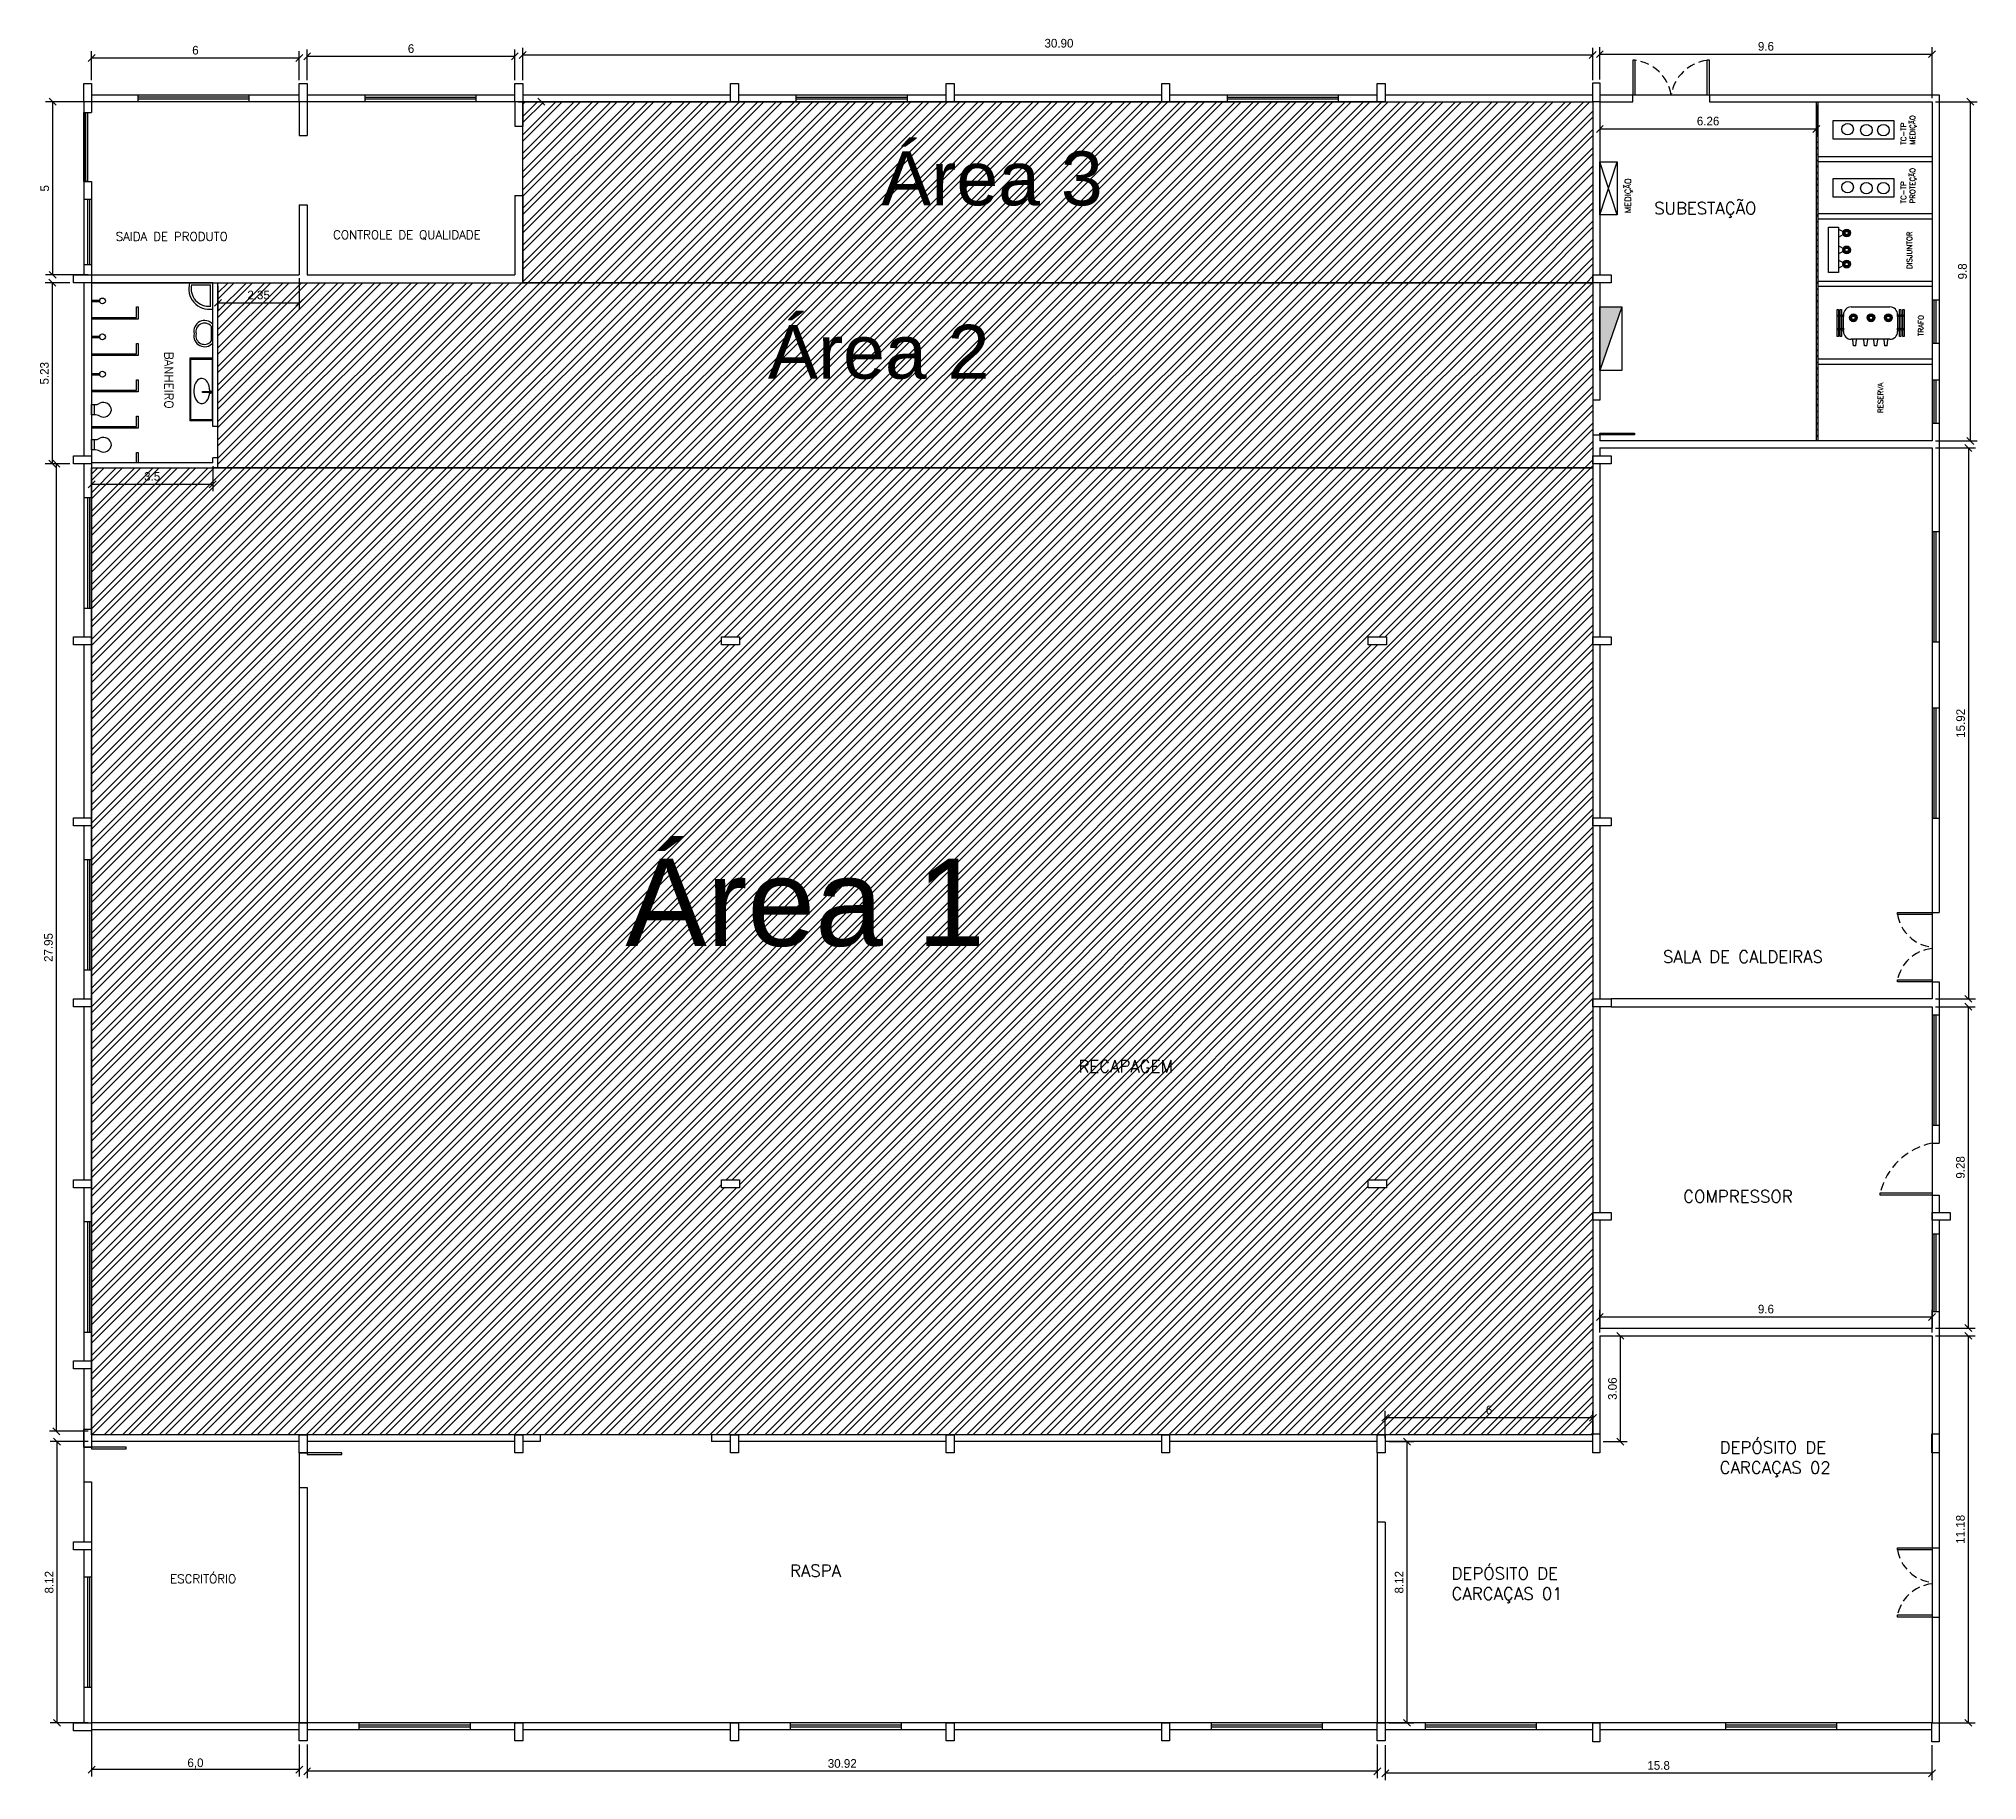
# Model space of a CAD drawing. Extents: x 196 to 487, y -48 to 152.
# Drawn here: x 196.2 to 252.2, y -48.2 to 2.1 of the extents above; entities that cross this region are included whole.
import ezdxf

# ---------------------------------------------------------------- set-up
doc = ezdxf.new("R2010")
doc.units = 0
doc.header["$MEASUREMENT"] = 0
doc.linetypes.add('DASHED2', pattern=[0.375, 0.25, -0.125])
doc.layers.get('0').update_dxf_attribs({"linetype": 'CONTINUOUS'})
doc.layers.get('DEFPOINTS').update_dxf_attribs({"linetype": 'CONTINUOUS'})
for name, color, linetype in [('_ARQ', 5, 'CONTINUOUS'), ('_ARQ-TEXTO', 4, 'CONTINUOUS'), ('_COTAS', 4, 'CONTINUOUS'), ('_ELT-Eletroduto', 7, 'CONTINUOUS'), ('_ELT-MÁQUINAS', 3, 'CONTINUOUS'), ('_ELT-PONTO', 2, 'CONTINUOUS'), ('_ELT-PONTO-TEXTO', 4, 'CONTINUOUS'), ('Marcação de areas', 240, 'CONTINUOUS')]:
    doc.layers.add(name, color=color, linetype=linetype)
doc.styles.add('ARIAL', font='arial.ttf')
doc.styles.add('ROMANS', font='romans')
doc.dimstyles.new('LUMINOTECNICO', dxfattribs={"dimscale": 0, "dimtxt": 0.25, "dimasz": 0.2, "dimexe": 0.2, "dimexo": 0.1, "dimgap": 0.1, "dimtad": 1, "dimdsep": 46, "dimtxsty": 'Standard', "dimblk1": 'OBLIQUE', "dimblk2": 'OBLIQUE', "dimsah": 1, "dimcen": 0.2, "dimadec": 1, "dimazin": 0, "dimtfac": 1, "dimtmove": 0, "dimatfit": 3, "dimldrblk": 'OBLIQUE', "dimfxl": 1, "dimtolj": 1, "dimtzin": 0, "dimarcsym": 0})
pattern_1 = [(45, (-0.06533, 3.8444), (-0.26516504, 0.26516504), []), (45, (0.11145, 3.8444), (-0.26516504, 0.26516504), [])]

msp = doc.modelspace()

# ---------------------------------------------------------------- texts
at = {"layer": '_ARQ-TEXTO', "style": 'ROMANS'}
for s, height, p in [('SUBESTAÇÃO', 0.35, (242.848, -3.008)), ('SAIDA DE PRODUTO', 0.25, (198.4, -3.776)), ('CONTROLE DE QUALIDADE', 0.25, (204.679, -3.724)), ('SALA DE CALDEIRAS', 0.35, (243.102, -24.631)), ('RECAPAGEM', 0.35, (226.211, -27.799)), ('COMPRESSOR', 0.35, (243.684, -31.556)), ('ESCRITÓRIO', 0.25, (199.971, -42.555)), ('RASPA', 0.35, (217.882, -42.373))]:
    msp.add_text(s, height=height, dxfattribs=at).set_placement(p)
msp.add_text('BANHEIRO', height=0.25, rotation=270, dxfattribs=at).set_placement((199.813, -6.981))
at = {"layer": '_ARQ-TEXTO', "linetype": 'Continuous', "char_height": 0.35, "attachment_point": 1, "style": 'ROMANS'}
for s, insert in [('DEPÓSITO DE CARCAÇAS 02', (244.739, -38.458)), ('DEPÓSITO DE CARCAÇAS 01', (236.994, -42.1))]:
    msp.add_mtext_dynamic_manual_height_columns(s, width=3.92514, gutter_width=12.5, heights=[0], dxfattribs=dict(at, insert=insert))
at = {"layer": '_COTAS', "linetype": 'Continuous', "char_height": 0.25, "attachment_point": 5}
for s, insert in [('30.90', (225.651, 1.933)), ('6,0', (200.702, -47.767))]:
    msp.add_mtext(s, dxfattribs=dict(at, insert=insert))
at = {"layer": '_ELT-PONTO-TEXTO', "style": 'ROMANS'}
for s, height, p in [('TC-TP', 0.15, (250.126, -1.002)), ('MEDIÇÃO', 0.15, (250.388, -1.002)), ('MEDIÇÃO', 0.176, (242.178, -2.972)), ('TC-TP', 0.15, (250.126, -2.697)), ('PROTEÇÃO', 0.15, (250.388, -2.697)), ('DISJUNTOR', 0.15, (250.297, -4.586)), ('TRAFO', 0.15, (250.629, -6.528)), ('RESERVA', 0.15, (249.459, -8.748))]:
    msp.add_text(s, height=height, rotation=90, dxfattribs=at).set_placement(p)
at = {"layer": 'Marcação de areas', "linetype": 'Continuous', "attachment_point": 1, "style": 'ARIAL'}
for s, width, gutter_width, heights, insert, char_height in [('{\\C7;Área 3}', 6.93735, 7.779, [1.567], (220.514, -1.192), 1.55573), ('{\\C7;Área 2}', 6.93735, 7.779, [1.567], (217.241, -6.202), 1.55573), ('{\\C7;Área 1}', 11.25134, 12.616, [2.542], (213.125, -21.622), 2.52316)]:
    msp.add_mtext_dynamic_manual_height_columns(s, width=width, gutter_width=gutter_width, heights=heights, dxfattribs=dict(at, insert=insert, char_height=char_height))

# ---------------------------------------------------------------- blocks, each defined once
blk = doc.blocks.new('_OBLIQUE')
at = {"color": 0, "linetype": 'ByBlock'}
blk.add_line((-0.5, -0.5), (0.5, 0.5), dxfattribs=at)
blk = doc.blocks.new('*D140')
at = {"layer": '_COTAS', "color": 0, "linetype": 'Continuous', "lineweight": -2, "transparency": 16777216}
for p, q in [((241.277, 0.891), (241.277, 1.818)), ((250.877, 0.343), (250.877, 1.818)), ((241.277, 1.618), (250.877, 1.618))]:
    blk.add_line(p, q, dxfattribs=at)
at = {"layer": 'DEFPOINTS', "color": 0, "linetype": 'Continuous', "transparency": 16777216}
for p in [(250.877, 1.618), (241.277, 0.791), (250.877, 0.243)]:
    blk.add_point(p, dxfattribs=at)
at = {"layer": '_COTAS', "color": 0, "linetype": 'Continuous', "lineweight": -2, "transparency": 16777216, "xscale": 0.2, "yscale": 0.2, "zscale": 0.2, "rotation": 180}
blk.add_blockref('_OBLIQUE', (241.277, 1.618), dxfattribs=at)
at = {"layer": '_COTAS', "color": 0, "linetype": 'Continuous', "lineweight": -2, "transparency": 16777216, "xscale": 0.2, "yscale": 0.2, "zscale": 0.2}
blk.add_blockref('_OBLIQUE', (250.877, 1.618), dxfattribs=at)
at = {"layer": '_COTAS', "color": 0, "linetype": 'Continuous', "transparency": 16777216, "insert": (246.077, 1.843), "char_height": 0.25, "attachment_point": 5}
blk.add_mtext('\\A1;9.6', dxfattribs=at)
blk = doc.blocks.new('*D141')
at = {"layer": '_COTAS', "color": 0, "linetype": 'Continuous', "lineweight": -2, "transparency": 16777216}
for p, q in [((250.977, 0.243), (252.181, 0.243)), ((251.981, 0.243), (251.981, -9.557)), ((250.977, -9.557), (252.181, -9.557))]:
    blk.add_line(p, q, dxfattribs=at)
at = {"layer": 'DEFPOINTS', "color": 0, "linetype": 'Continuous', "transparency": 16777216}
for p in [(250.877, 0.243), (250.877, -9.557), (251.981, -9.557)]:
    blk.add_point(p, dxfattribs=at)
at = {"layer": '_COTAS', "color": 0, "linetype": 'Continuous', "lineweight": -2, "transparency": 16777216, "xscale": 0.2, "yscale": 0.2, "zscale": 0.2}
for p, rotation in [((251.981, 0.243), 90), ((251.981, -9.557), 270)]:
    blk.add_blockref('_OBLIQUE', p, dxfattribs=dict(at, rotation=rotation))
at = {"layer": '_COTAS', "color": 0, "linetype": 'Continuous', "transparency": 16777216, "insert": (251.756, -4.657), "char_height": 0.25, "attachment_point": 5, "rotation": 90}
blk.add_mtext('\\A1;9.8', dxfattribs=at)
blk = doc.blocks.new('*D142')
at = {"layer": '_COTAS', "color": 0, "linetype": 'Continuous', "lineweight": -2, "transparency": 16777216}
for p, q in [((250.977, -9.757), (252.128, -9.757)), ((251.928, -9.757), (251.928, -25.673)), ((250.977, -25.673), (252.128, -25.673))]:
    blk.add_line(p, q, dxfattribs=at)
at = {"layer": 'DEFPOINTS', "color": 0, "linetype": 'Continuous', "transparency": 16777216}
for p in [(250.877, -9.757), (250.877, -25.673), (251.928, -25.673)]:
    blk.add_point(p, dxfattribs=at)
at = {"layer": '_COTAS', "color": 0, "linetype": 'Continuous', "lineweight": -2, "transparency": 16777216, "xscale": 0.2, "yscale": 0.2, "zscale": 0.2}
for p, rotation in [((251.928, -9.757), 90), ((251.928, -25.673), 270)]:
    blk.add_blockref('_OBLIQUE', p, dxfattribs=dict(at, rotation=rotation))
at = {"layer": '_COTAS', "color": 0, "linetype": 'Continuous', "transparency": 16777216, "insert": (251.703, -17.715), "char_height": 0.25, "attachment_point": 5, "rotation": 90}
blk.add_mtext('\\A1;15.92', dxfattribs=at)
blk = doc.blocks.new('*D143')
at = {"layer": '_COTAS', "color": 0, "linetype": 'Continuous', "lineweight": -2, "transparency": 16777216}
for p, q in [((250.977, -25.903), (252.122, -25.903)), ((251.922, -25.903), (251.922, -35.185)), ((250.977, -35.185), (252.122, -35.185))]:
    blk.add_line(p, q, dxfattribs=at)
at = {"layer": 'DEFPOINTS', "color": 0, "linetype": 'Continuous', "transparency": 16777216}
for p in [(250.877, -25.903), (250.877, -35.185), (251.922, -35.185)]:
    blk.add_point(p, dxfattribs=at)
at = {"layer": '_COTAS', "color": 0, "linetype": 'Continuous', "lineweight": -2, "transparency": 16777216, "xscale": 0.2, "yscale": 0.2, "zscale": 0.2}
for p, rotation in [((251.922, -25.903), 90), ((251.922, -35.185), 270)]:
    blk.add_blockref('_OBLIQUE', p, dxfattribs=dict(at, rotation=rotation))
at = {"layer": '_COTAS', "color": 0, "linetype": 'Continuous', "transparency": 16777216, "insert": (251.697, -30.544), "char_height": 0.25, "attachment_point": 5, "rotation": 90}
blk.add_mtext('\\A1;9.28', dxfattribs=at)
blk = doc.blocks.new('*D144')
at = {"layer": '_COTAS', "color": 0, "linetype": 'Continuous', "lineweight": -2, "transparency": 16777216}
for p, q in [((250.977, -35.409), (252.122, -35.409)), ((251.922, -35.409), (251.922, -46.59)), ((250.974, -46.59), (252.122, -46.59))]:
    blk.add_line(p, q, dxfattribs=at)
at = {"layer": 'DEFPOINTS', "color": 0, "linetype": 'Continuous', "transparency": 16777216}
for p in [(250.877, -35.409), (250.874, -46.59), (251.922, -46.59)]:
    blk.add_point(p, dxfattribs=at)
at = {"layer": '_COTAS', "color": 0, "linetype": 'Continuous', "lineweight": -2, "transparency": 16777216, "xscale": 0.2, "yscale": 0.2, "zscale": 0.2}
for p, rotation in [((251.922, -35.409), 90), ((251.922, -46.59), 270)]:
    blk.add_blockref('_OBLIQUE', p, dxfattribs=dict(at, rotation=rotation))
at = {"layer": '_COTAS', "color": 0, "linetype": 'Continuous', "transparency": 16777216, "insert": (251.697, -41), "char_height": 0.25, "attachment_point": 5, "rotation": 90}
blk.add_mtext('\\A1;11.18', dxfattribs=at)
blk = doc.blocks.new('*D145')
at = {"layer": '_COTAS', "color": 0, "linetype": 'Continuous', "lineweight": -2, "transparency": 16777216}
for p, q in [((241.377, -35.409), (242.069, -35.409)), ((241.869, -35.409), (241.869, -38.466)), ((241.377, -38.466), (242.069, -38.466))]:
    blk.add_line(p, q, dxfattribs=at)
at = {"layer": 'DEFPOINTS', "color": 0, "linetype": 'Continuous', "transparency": 16777216}
for p in [(241.277, -35.409), (241.277, -38.466), (241.869, -38.466)]:
    blk.add_point(p, dxfattribs=at)
at = {"layer": '_COTAS', "color": 0, "linetype": 'Continuous', "lineweight": -2, "transparency": 16777216, "xscale": 0.2, "yscale": 0.2, "zscale": 0.2}
for p, rotation in [((241.869, -35.409), 90), ((241.869, -38.466), 270)]:
    blk.add_blockref('_OBLIQUE', p, dxfattribs=dict(at, rotation=rotation))
at = {"layer": '_COTAS', "color": 0, "linetype": 'Continuous', "transparency": 16777216, "insert": (241.644, -36.937), "char_height": 0.25, "attachment_point": 5, "rotation": 90}
blk.add_mtext('\\A1;3.06', dxfattribs=at)
blk = doc.blocks.new('*D146')
at = {"layer": '_COTAS', "color": 0, "linetype": 'Continuous', "lineweight": -2, "transparency": 16777216}
for p, q in [((235.177, -38.466), (235.904, -38.466)), ((235.704, -38.466), (235.704, -46.59)), ((235.177, -46.59), (235.904, -46.59))]:
    blk.add_line(p, q, dxfattribs=at)
at = {"layer": 'DEFPOINTS', "color": 0, "linetype": 'Continuous', "transparency": 16777216}
for p in [(235.077, -38.466), (235.077, -46.59), (235.704, -46.59)]:
    blk.add_point(p, dxfattribs=at)
at = {"layer": '_COTAS', "color": 0, "linetype": 'Continuous', "lineweight": -2, "transparency": 16777216, "xscale": 0.2, "yscale": 0.2, "zscale": 0.2}
for p, rotation in [((235.704, -38.466), 90), ((235.704, -46.59), 270)]:
    blk.add_blockref('_OBLIQUE', p, dxfattribs=dict(at, rotation=rotation))
at = {"layer": '_COTAS', "color": 0, "linetype": 'Continuous', "transparency": 16777216, "insert": (235.479, -42.528), "char_height": 0.25, "attachment_point": 5, "rotation": 90}
blk.add_mtext('\\A1;8.12', dxfattribs=at)
blk = doc.blocks.new('*D147')
at = {"layer": '_COTAS', "color": 0, "linetype": 'Continuous', "lineweight": -2, "transparency": 16777216}
for p, q in [((235.077, -47.238), (235.077, -48.248)), ((250.874, -47.238), (250.874, -48.248)), ((250.874, -48.048), (235.077, -48.048))]:
    blk.add_line(p, q, dxfattribs=at)
at = {"layer": 'DEFPOINTS', "color": 0, "linetype": 'Continuous', "transparency": 16777216}
for p in [(235.077, -47.138), (250.874, -47.138), (235.077, -48.048)]:
    blk.add_point(p, dxfattribs=at)
at = {"layer": '_COTAS', "color": 0, "linetype": 'Continuous', "lineweight": -2, "transparency": 16777216, "xscale": 0.2, "yscale": 0.2, "zscale": 0.2, "rotation": 180}
blk.add_blockref('_OBLIQUE', (235.077, -48.048), dxfattribs=at)
at = {"layer": '_COTAS', "color": 0, "linetype": 'Continuous', "lineweight": -2, "transparency": 16777216, "xscale": 0.2, "yscale": 0.2, "zscale": 0.2}
blk.add_blockref('_OBLIQUE', (250.874, -48.048), dxfattribs=at)
at = {"layer": '_COTAS', "color": 0, "linetype": 'Continuous', "transparency": 16777216, "insert": (242.976, -47.823), "char_height": 0.25, "attachment_point": 5}
blk.add_mtext('\\A1;15.8', dxfattribs=at)
blk = doc.blocks.new('*D148')
at = {"layer": '_COTAS', "color": 0, "linetype": 'Continuous', "lineweight": -2, "transparency": 16777216}
for p, q in [((203.931, -47.215), (203.931, -48.19)), ((234.848, -47.215), (234.848, -48.19)), ((234.848, -47.99), (203.931, -47.99))]:
    blk.add_line(p, q, dxfattribs=at)
at = {"layer": 'DEFPOINTS', "color": 0, "linetype": 'Continuous', "transparency": 16777216}
for p in [(203.931, -47.115), (234.848, -47.115), (203.931, -47.99)]:
    blk.add_point(p, dxfattribs=at)
at = {"layer": '_COTAS', "color": 0, "linetype": 'Continuous', "lineweight": -2, "transparency": 16777216, "xscale": 0.2, "yscale": 0.2, "zscale": 0.2, "rotation": 180}
blk.add_blockref('_OBLIQUE', (203.931, -47.99), dxfattribs=at)
at = {"layer": '_COTAS', "color": 0, "linetype": 'Continuous', "lineweight": -2, "transparency": 16777216, "xscale": 0.2, "yscale": 0.2, "zscale": 0.2}
blk.add_blockref('_OBLIQUE', (234.848, -47.99), dxfattribs=at)
at = {"layer": '_COTAS', "color": 0, "linetype": 'Continuous', "transparency": 16777216, "insert": (219.39, -47.765), "char_height": 0.25, "attachment_point": 5}
blk.add_mtext('\\A1;30.92', dxfattribs=at)
blk = doc.blocks.new('*D149')
at = {"layer": '_COTAS', "color": 0, "linetype": 'Continuous', "lineweight": -2, "transparency": 16777216}
for p, q in [((203.931, 0.868), (203.931, 1.753)), ((209.931, 0.868), (209.931, 1.753)), ((209.931, 1.553), (203.931, 1.553))]:
    blk.add_line(p, q, dxfattribs=at)
at = {"layer": 'DEFPOINTS', "color": 0, "linetype": 'Continuous', "transparency": 16777216}
for p in [(203.931, 1.553), (203.931, 0.768), (209.931, 0.768)]:
    blk.add_point(p, dxfattribs=at)
at = {"layer": '_COTAS', "color": 0, "linetype": 'Continuous', "lineweight": -2, "transparency": 16777216, "xscale": 0.2, "yscale": 0.2, "zscale": 0.2, "rotation": 180}
blk.add_blockref('_OBLIQUE', (203.931, 1.553), dxfattribs=at)
at = {"layer": '_COTAS', "color": 0, "linetype": 'Continuous', "lineweight": -2, "transparency": 16777216, "xscale": 0.2, "yscale": 0.2, "zscale": 0.2}
blk.add_blockref('_OBLIQUE', (209.931, 1.553), dxfattribs=at)
at = {"layer": '_COTAS', "color": 0, "linetype": 'Continuous', "transparency": 16777216, "insert": (206.931, 1.778), "char_height": 0.25, "attachment_point": 5}
blk.add_mtext('\\A1;6', dxfattribs=at)
blk = doc.blocks.new('*D150')
at = {"layer": '_COTAS', "color": 0, "linetype": 'Continuous', "lineweight": -2, "transparency": 16777216}
for p, q in [((197.702, 0.868), (197.702, 1.706)), ((203.702, 0.868), (203.702, 1.706)), ((203.702, 1.506), (197.702, 1.506))]:
    blk.add_line(p, q, dxfattribs=at)
at = {"layer": 'DEFPOINTS', "color": 0, "linetype": 'Continuous', "transparency": 16777216}
for p in [(197.702, 1.506), (197.702, 0.768), (203.702, 0.768)]:
    blk.add_point(p, dxfattribs=at)
at = {"layer": '_COTAS', "color": 0, "linetype": 'Continuous', "lineweight": -2, "transparency": 16777216, "xscale": 0.2, "yscale": 0.2, "zscale": 0.2, "rotation": 180}
blk.add_blockref('_OBLIQUE', (197.702, 1.506), dxfattribs=at)
at = {"layer": '_COTAS', "color": 0, "linetype": 'Continuous', "lineweight": -2, "transparency": 16777216, "xscale": 0.2, "yscale": 0.2, "zscale": 0.2}
blk.add_blockref('_OBLIQUE', (203.702, 1.506), dxfattribs=at)
at = {"layer": '_COTAS', "color": 0, "linetype": 'Continuous', "transparency": 16777216, "insert": (200.702, 1.731), "char_height": 0.25, "attachment_point": 5}
blk.add_mtext('\\A1;6', dxfattribs=at)
blk = doc.blocks.new('*D151')
at = {"layer": '_COTAS', "color": 0, "linetype": 'Continuous', "lineweight": -2, "transparency": 16777216}
for p, q in [((197.602, 0.243), (196.374, 0.243)), ((196.574, 0.243), (196.574, -4.757)), ((197.602, -4.757), (196.374, -4.757))]:
    blk.add_line(p, q, dxfattribs=at)
at = {"layer": 'DEFPOINTS', "color": 0, "linetype": 'Continuous', "transparency": 16777216}
for p in [(197.702, 0.243), (196.574, -4.757), (197.702, -4.757)]:
    blk.add_point(p, dxfattribs=at)
at = {"layer": '_COTAS', "color": 0, "linetype": 'Continuous', "lineweight": -2, "transparency": 16777216, "xscale": 0.2, "yscale": 0.2, "zscale": 0.2}
for p, rotation in [((196.574, 0.243), 90), ((196.574, -4.757), 270)]:
    blk.add_blockref('_OBLIQUE', p, dxfattribs=dict(at, rotation=rotation))
at = {"layer": '_COTAS', "color": 0, "linetype": 'Continuous', "transparency": 16777216, "insert": (196.349, -2.257), "char_height": 0.25, "attachment_point": 5, "rotation": 90}
blk.add_mtext('\\A1;5', dxfattribs=at)
blk = doc.blocks.new('*D158')
at = {"layer": '_COTAS', "color": 0, "linetype": 'Continuous', "lineweight": -2, "transparency": 16777216}
for p, q in [((197.702, -10.436), (197.702, -11.006)), ((201.202, -10.286), (201.202, -11.006)), ((197.702, -10.806), (201.202, -10.806))]:
    blk.add_line(p, q, dxfattribs=at)
at = {"layer": 'DEFPOINTS', "color": 0, "linetype": 'Continuous', "transparency": 16777216}
for p in [(197.702, -10.336), (201.202, -10.186), (201.202, -10.806)]:
    blk.add_point(p, dxfattribs=at)
at = {"layer": '_COTAS', "color": 0, "linetype": 'Continuous', "lineweight": -2, "transparency": 16777216, "xscale": 0.2, "yscale": 0.2, "zscale": 0.2, "rotation": 180}
blk.add_blockref('_OBLIQUE', (197.702, -10.806), dxfattribs=at)
at = {"layer": '_COTAS', "color": 0, "linetype": 'Continuous', "lineweight": -2, "transparency": 16777216, "xscale": 0.2, "yscale": 0.2, "zscale": 0.2}
blk.add_blockref('_OBLIQUE', (201.202, -10.806), dxfattribs=at)
at = {"layer": '_COTAS', "color": 0, "linetype": 'Continuous', "transparency": 16777216, "insert": (199.452, -10.581), "char_height": 0.25, "attachment_point": 5}
blk.add_mtext('\\A1;3.5', dxfattribs=at)
blk = doc.blocks.new('*D152')
at = {"layer": '_COTAS', "color": 0, "linetype": 'Continuous', "lineweight": -2, "transparency": 16777216}
for p, q in [((197.078, -4.986), (196.365, -4.986)), ((196.565, -4.986), (196.565, -10.215)), ((197.078, -10.215), (196.365, -10.215))]:
    blk.add_line(p, q, dxfattribs=at)
at = {"layer": 'DEFPOINTS', "color": 0, "linetype": 'Continuous', "transparency": 16777216}
for p in [(197.178, -4.986), (196.565, -10.215), (197.178, -10.215)]:
    blk.add_point(p, dxfattribs=at)
at = {"layer": '_COTAS', "color": 0, "linetype": 'Continuous', "lineweight": -2, "transparency": 16777216, "xscale": 0.2, "yscale": 0.2, "zscale": 0.2}
for p, rotation in [((196.565, -4.986), 90), ((196.565, -10.215), 270)]:
    blk.add_blockref('_OBLIQUE', p, dxfattribs=dict(at, rotation=rotation))
at = {"layer": '_COTAS', "color": 0, "linetype": 'Continuous', "transparency": 16777216, "insert": (196.34, -7.6), "char_height": 0.25, "attachment_point": 5, "rotation": 90}
blk.add_mtext('\\A1;5.23', dxfattribs=at)
blk = doc.blocks.new('*D153')
at = {"layer": '_COTAS', "color": 0, "linetype": 'Continuous', "lineweight": -2, "transparency": 16777216}
for p, q in [((203.702, -4.857), (203.702, -5.766)), ((201.352, -5.086), (201.352, -5.766)), ((201.352, -5.566), (203.702, -5.566))]:
    blk.add_line(p, q, dxfattribs=at)
at = {"layer": 'DEFPOINTS', "color": 0, "linetype": 'Continuous', "transparency": 16777216}
for p in [(201.352, -4.986), (203.702, -4.757), (203.702, -5.566)]:
    blk.add_point(p, dxfattribs=at)
at = {"layer": '_COTAS', "color": 0, "linetype": 'Continuous', "lineweight": -2, "transparency": 16777216, "xscale": 0.2, "yscale": 0.2, "zscale": 0.2, "rotation": 180}
blk.add_blockref('_OBLIQUE', (201.352, -5.566), dxfattribs=at)
at = {"layer": '_COTAS', "color": 0, "linetype": 'Continuous', "lineweight": -2, "transparency": 16777216, "xscale": 0.2, "yscale": 0.2, "zscale": 0.2}
blk.add_blockref('_OBLIQUE', (203.702, -5.566), dxfattribs=at)
at = {"layer": '_COTAS', "color": 0, "linetype": 'Continuous', "transparency": 16777216, "insert": (202.527, -5.341), "char_height": 0.25, "attachment_point": 5}
blk.add_mtext('\\A1;2.35', dxfattribs=at)
blk = doc.blocks.new('*D154')
at = {"layer": '_COTAS', "color": 0, "linetype": 'Continuous', "lineweight": -2, "transparency": 16777216}
for p, q in [((197.078, -10.215), (196.482, -10.215)), ((196.682, -10.215), (196.682, -38.166)), ((197.602, -38.166), (196.482, -38.166))]:
    blk.add_line(p, q, dxfattribs=at)
at = {"layer": 'DEFPOINTS', "color": 0, "linetype": 'Continuous', "transparency": 16777216}
for p in [(197.178, -10.215), (196.682, -38.166), (197.702, -38.166)]:
    blk.add_point(p, dxfattribs=at)
at = {"layer": '_COTAS', "color": 0, "linetype": 'Continuous', "lineweight": -2, "transparency": 16777216, "xscale": 0.2, "yscale": 0.2, "zscale": 0.2}
for p, rotation in [((196.682, -10.215), 90), ((196.682, -38.166), 270)]:
    blk.add_blockref('_OBLIQUE', p, dxfattribs=dict(at, rotation=rotation))
at = {"layer": '_COTAS', "color": 0, "linetype": 'Continuous', "transparency": 16777216, "insert": (196.457, -24.19), "char_height": 0.25, "attachment_point": 5, "rotation": 90}
blk.add_mtext('\\A1;27.95', dxfattribs=at)
blk = doc.blocks.new('*D155')
at = {"layer": '_COTAS', "color": 0, "linetype": 'Continuous', "lineweight": -2, "transparency": 16777216}
for p, q in [((197.602, -38.466), (196.501, -38.466)), ((196.701, -38.466), (196.701, -46.59)), ((197.602, -46.59), (196.501, -46.59))]:
    blk.add_line(p, q, dxfattribs=at)
at = {"layer": 'DEFPOINTS', "color": 0, "linetype": 'Continuous', "transparency": 16777216}
for p in [(197.702, -38.466), (196.701, -46.59), (197.702, -46.59)]:
    blk.add_point(p, dxfattribs=at)
at = {"layer": '_COTAS', "color": 0, "linetype": 'Continuous', "lineweight": -2, "transparency": 16777216, "xscale": 0.2, "yscale": 0.2, "zscale": 0.2}
for p, rotation in [((196.701, -38.466), 90), ((196.701, -46.59), 270)]:
    blk.add_blockref('_OBLIQUE', p, dxfattribs=dict(at, rotation=rotation))
at = {"layer": '_COTAS', "color": 0, "linetype": 'Continuous', "transparency": 16777216, "insert": (196.476, -42.528), "char_height": 0.25, "attachment_point": 5, "rotation": 90}
blk.add_mtext('\\A1;8.12', dxfattribs=at)
blk = doc.blocks.new('*D156')
at = {"layer": '_ELT-MÁQUINAS', "color": 0, "linetype": 'Continuous', "lineweight": -2, "transparency": 16777216}
for p, q in [((241.277, 0.143), (241.277, -0.741)), ((247.534, 0.143), (247.534, -0.741)), ((241.277, -0.541), (247.534, -0.541))]:
    blk.add_line(p, q, dxfattribs=at)
at = {"layer": 'DEFPOINTS', "color": 0, "linetype": 'Continuous', "transparency": 16777216}
for p in [(241.277, 0.243), (247.534, 0.243), (247.534, -0.541)]:
    blk.add_point(p, dxfattribs=at)
at = {"layer": '_ELT-MÁQUINAS', "color": 0, "linetype": 'Continuous', "lineweight": -2, "transparency": 16777216, "xscale": 0.2, "yscale": 0.2, "zscale": 0.2, "rotation": 180}
blk.add_blockref('_OBLIQUE', (241.277, -0.541), dxfattribs=at)
at = {"layer": '_ELT-MÁQUINAS', "color": 0, "linetype": 'Continuous', "lineweight": -2, "transparency": 16777216, "xscale": 0.2, "yscale": 0.2, "zscale": 0.2}
blk.add_blockref('_OBLIQUE', (247.534, -0.541), dxfattribs=at)
at = {"layer": '_ELT-MÁQUINAS', "color": 0, "linetype": 'Continuous', "transparency": 16777216, "insert": (244.406, -0.316), "char_height": 0.25, "attachment_point": 5}
blk.add_mtext('\\A1;6.26', dxfattribs=at)
blk = doc.blocks.new('*D159')
at = {"layer": '_COTAS', "color": 0, "linetype": 'Continuous', "lineweight": -2, "transparency": 16777216}
for p, q in [((235.077, -38.366), (235.077, -37.578)), ((241.077, -37.778), (235.077, -37.778)), ((241.077, -38.366), (241.077, -37.578))]:
    blk.add_line(p, q, dxfattribs=at)
at = {"layer": 'DEFPOINTS', "color": 0, "linetype": 'Continuous', "transparency": 16777216}
for p in [(235.077, -37.778), (235.077, -38.466), (241.077, -38.466)]:
    blk.add_point(p, dxfattribs=at)
at = {"layer": '_COTAS', "color": 0, "linetype": 'Continuous', "lineweight": -2, "transparency": 16777216, "xscale": 0.2, "yscale": 0.2, "zscale": 0.2, "rotation": 180}
blk.add_blockref('_OBLIQUE', (235.077, -37.778), dxfattribs=at)
at = {"layer": '_COTAS', "color": 0, "linetype": 'Continuous', "lineweight": -2, "transparency": 16777216, "xscale": 0.2, "yscale": 0.2, "zscale": 0.2}
blk.add_blockref('_OBLIQUE', (241.077, -37.778), dxfattribs=at)
at = {"layer": '_COTAS', "color": 0, "linetype": 'Continuous', "transparency": 16777216, "insert": (238.077, -37.553), "char_height": 0.25, "attachment_point": 5}
blk.add_mtext('\\A1;6', dxfattribs=at)
blk = doc.blocks.new('*D157')
at = {"layer": '_COTAS', "color": 0, "linetype": 'Continuous', "lineweight": -2, "transparency": 16777216}
for p, q in [((241.277, -35.309), (241.277, -34.663)), ((250.877, -35.309), (250.877, -34.663)), ((241.277, -34.863), (250.877, -34.863))]:
    blk.add_line(p, q, dxfattribs=at)
at = {"layer": 'DEFPOINTS', "color": 0, "linetype": 'Continuous', "transparency": 16777216}
for p in [(250.877, -34.863), (241.277, -35.409), (250.877, -35.409)]:
    blk.add_point(p, dxfattribs=at)
at = {"layer": '_COTAS', "color": 0, "linetype": 'Continuous', "lineweight": -2, "transparency": 16777216, "xscale": 0.2, "yscale": 0.2, "zscale": 0.2, "rotation": 180}
blk.add_blockref('_OBLIQUE', (241.277, -34.863), dxfattribs=at)
at = {"layer": '_COTAS', "color": 0, "linetype": 'Continuous', "lineweight": -2, "transparency": 16777216, "xscale": 0.2, "yscale": 0.2, "zscale": 0.2}
blk.add_blockref('_OBLIQUE', (250.877, -34.863), dxfattribs=at)
at = {"layer": '_COTAS', "color": 0, "linetype": 'Continuous', "transparency": 16777216, "insert": (246.077, -34.638), "char_height": 0.25, "attachment_point": 5}
blk.add_mtext('\\A1;9.6', dxfattribs=at)

# ---------------------------------------------------------------- dimensions: what is measured, and where the dimension line sits
at = {"layer": '_COTAS', "linetype": 'Continuous'}
for base, p1, p2, picture, middle in [((197.702, 1.506), (203.702, 0.768), (197.702, 0.768), '*D150', (200.702, 1.731)), ((203.931, 1.553), (209.931, 0.768), (203.931, 0.768), '*D149', (206.931, 1.778)), ((250.877, 1.618), (241.277, 0.791), (250.877, 0.243), '*D140', (246.077, 1.843)), ((203.702, -5.566), (201.352, -4.986), (203.702, -4.757), '*D153', (202.527, -5.341)), ((201.202, -10.806), (197.702, -10.336), (201.202, -10.186), '*D158', (199.452, -10.581)), ((250.877, -34.863), (241.277, -35.409), (250.877, -35.409), '*D157', (246.077, -34.638)), ((203.931, -47.99), (234.848, -47.115), (203.931, -47.115), '*D148', (219.39, -47.765)), ((235.077, -48.048), (250.874, -47.138), (235.077, -47.138), '*D147', (242.976, -47.823))]:
    dim = msp.add_linear_dim(base=base, p1=p1, p2=p2, dimstyle='LUMINOTECNICO', override={"dimscale": 1}, dxfattribs=at)
    dim.commit()
    dim.dimension.update_dxf_attribs({"geometry": picture, "text_midpoint": middle})
for base, p1, p2, picture, middle in [((196.574, -4.757), (197.702, 0.243), (197.702, -4.757), '*D151', (196.349, -2.257)), ((251.981, -9.557), (250.877, 0.243), (250.877, -9.557), '*D141', (251.756, -4.657)), ((196.565, -10.215), (197.178, -4.986), (197.178, -10.215), '*D152', (196.34, -7.6)), ((251.928, -25.673), (250.877, -9.757), (250.877, -25.673), '*D142', (251.703, -17.715)), ((196.682, -38.166), (197.178, -10.215), (197.702, -38.166), '*D154', (196.457, -24.19)), ((251.922, -35.185), (250.877, -25.903), (250.877, -35.185), '*D143', (251.697, -30.544)), ((241.869, -38.466), (241.277, -35.409), (241.277, -38.466), '*D145', (241.644, -36.937)), ((251.922, -46.59), (250.877, -35.409), (250.874, -46.59), '*D144', (251.697, -41)), ((196.701, -46.59), (197.702, -38.466), (197.702, -46.59), '*D155', (196.476, -42.528)), ((235.704, -46.59), (235.077, -38.466), (235.077, -46.59), '*D146', (235.479, -42.528))]:
    dim = msp.add_linear_dim(base=base, p1=p1, p2=p2, angle=90, dimstyle='LUMINOTECNICO', override={"dimscale": 1}, dxfattribs=at)
    dim.commit()
    dim.dimension.update_dxf_attribs({"geometry": picture, "text_midpoint": middle})
dim = msp.add_linear_dim(base=(235.077, -37.778), p1=(241.077, -38.466), p2=(235.077, -38.466), dimstyle='LUMINOTECNICO', override={"dimscale": 1}, dxfattribs=at)
dim.commit()
dim.dimension.update_dxf_attribs({"geometry": '*D159', "text_midpoint": (238.077, -37.778), "dimtype": 160})
at = {"layer": '_ELT-MÁQUINAS', "linetype": 'Continuous'}
dim = msp.add_linear_dim(base=(247.534, -0.541), p1=(241.277, 0.243), p2=(247.534, 0.243), dimstyle='LUMINOTECNICO', override={"dimscale": 1}, dxfattribs=at)
dim.commit()
dim.dimension.update_dxf_attribs({"geometry": '*D156', "text_midpoint": (244.406, -0.316)})

# ---------------------------------------------------------------- hatches: boundary and pattern name
at = {"layer": '_ARQ'}
h = msp.add_hatch(dxfattribs=at)
h.set_pattern_fill('ANSI31', color=256, style=0)
h.set_pattern_definition([(45, (-21.716, -133.7256), (-0.08838835, 0.08838835), [])])
h.paths.add_polyline_path([(247.586, 0.243), (247.534, 0.243), (247.534, -9.557), (247.586, -9.557)])
at = {"layer": '_ELT-Eletroduto', "linetype": 'Continuous', "true_color": 0x139b48}
h = msp.add_hatch(dxfattribs=at)
h.set_pattern_fill('ANSI32', color=114)
h.set_pattern_definition(pattern_1)
h.paths.add_polyline_path([(241.077, 0.243), (210.16, 0.243), (210.16, -4.986), (241.077, -4.986)])
at = {"layer": '_ELT-Eletroduto', "linetype": 'Continuous', "true_color": 0xf27172}
h = msp.add_hatch(dxfattribs=at)
h.set_pattern_fill('ANSI32', color=11)
h.set_pattern_definition(pattern_1)
h.paths.add_polyline_path([(241.077, -4.986), (210.16, -4.986), (201.352, -4.986), (201.352, -10.336), (241.077, -10.336)])
h.paths.add_polyline_path([(202.09, -5.529), (202.965, -5.529), (202.965, -5.154), (202.09, -5.154)], flags=24)
at = {"layer": '_ELT-Eletroduto', "linetype": 'Continuous', "true_color": 0xf4ee51}
h = msp.add_hatch(dxfattribs=at)
h.set_pattern_fill('ANSI32', color=41)
h.set_pattern_definition(pattern_1)
h.paths.add_polyline_path([(197.702, -10.336), (197.702, -38.266), (241.074, -38.266), (241.074, -10.336)])
h.paths.add_polyline_path([(215.898, -15.444), (215.898, -15.215), (216.423, -15.215), (216.423, -15.444)], flags=16)
h.paths.add_polyline_path([(215.898, -30.903), (216.423, -30.903), (216.423, -31.132), (215.898, -31.132)], flags=16)
h.paths.add_polyline_path([(234.586, -15.444), (234.586, -15.215), (235.11, -15.215), (235.11, -15.444)], flags=16)
h.paths.add_polyline_path([(234.586, -30.903), (235.11, -30.903), (235.11, -31.132), (234.586, -31.132)], flags=16)
h.paths.add_polyline_path([(237.931, -37.741), (238.223, -37.741), (238.223, -37.366), (237.931, -37.366)], flags=24)
h.paths.add_polyline_path([(199.14, -10.768), (199.765, -10.768), (199.765, -10.393), (199.14, -10.393)], flags=24)
at = {"layer": '_ELT-PONTO', "linetype": 'Continuous'}
h = msp.add_hatch(color=256, dxfattribs=at)
h.paths.add_polyline_path([(248.299, -3.551, 1), (248.52, -3.551, 1)])
h.paths.add_polyline_path([(248.459, -3.551, -1), (248.36, -3.551, -1)], flags=16)
h = msp.add_hatch(color=256, dxfattribs=at)
h.paths.add_polyline_path([(248.299, -4.035, 1), (248.52, -4.035, 1)])
h.paths.add_polyline_path([(248.459, -4.035, -1), (248.36, -4.035, -1)], flags=16)
h = msp.add_hatch(color=256, dxfattribs=at)
h.paths.add_polyline_path([(248.299, -4.448, 1), (248.52, -4.448, 1)])
h.paths.add_polyline_path([(248.459, -4.448, -1), (248.36, -4.448, -1)], flags=16)
msp.add_hatch(color=256, dxfattribs=at).paths.add_polyline_path([(241.277, -7.524), (241.914, -5.684), (241.277, -5.684)])
h = msp.add_hatch(color=256, dxfattribs=at)
h.paths.add_polyline_path([(248.716, -5.999, 1), (248.494, -5.999, 1)])
h.paths.add_polyline_path([(248.556, -5.999, -1), (248.654, -5.999, -1)], flags=16)
h = msp.add_hatch(color=256, dxfattribs=at)
h.paths.add_polyline_path([(249.113, -6.11, 1), (249.113, -5.889, 1)])
h.paths.add_polyline_path([(249.113, -5.95, -1), (249.113, -6.049, -1)], flags=16)
h = msp.add_hatch(color=256, dxfattribs=at)
h.paths.add_polyline_path([(249.725, -5.999, 1), (249.503, -5.999, 1)])
h.paths.add_polyline_path([(249.565, -5.999, -1), (249.663, -5.999, -1)], flags=16)

# ---------------------------------------------------------------- linework, layer by layer
at = {"layer": '_ARQ', "linetype": 'Continuous'}
for p, q in [((210.16, 0.868), (210.16, 1.797)), ((234.848, 0.243), (197.702, 0.243)), ((197.702, 0.243), (197.702, -0.063)), ((203.702, 0.243), (203.702, -0.73)), ((203.931, 0.243), (203.931, -0.73)), ((209.931, 0.243), (209.931, -0.463)), ((210.031, 0.243), (210.894, 0.243)), ((210.16, 0.243), (210.16, -0.463)), ((242.232, 0.441), (244.442, 0.441)), ((242.232, 0.243), (242.232, 0.441)), ((244.442, 0.441), (244.442, 0.243)), ((197.473, -0.063), (197.702, -0.063)), ((197.512, -2.063), (197.512, -0.063)), ((197.538, -2.063), (197.538, -0.063)), ((209.931, -0.463), (210.16, -0.463)), ((203.702, -0.73), (203.931, -0.73)), ((197.473, -2.063), (197.702, -2.063)), ((197.702, -2.063), (197.702, -38.626)), ((203.702, -2.73), (203.702, -4.757)), ((203.702, -2.73), (203.931, -2.73)), ((203.931, -2.73), (203.931, -4.757)), ((209.931, -2.463), (209.931, -4.757)), ((209.931, -2.463), (210.16, -2.463)), ((210.16, -2.463), (210.16, -4.986)), ((197.702, -4.757), (203.702, -4.757)), ((197.702, -4.986), (210.16, -4.986)), ((203.931, -4.757), (209.931, -4.757)), ((241.277, -4.986), (241.277, -8.378)), ((200.59, -5.043), (201.142, -5.043)), ((201.142, -5.664), (201.142, -5.043)), ((201.352, -5.086), (201.352, -5.678)), ((201.157, -6.24), (201.157, -6.678)), ((200.903, -8.132), (201.1, -8.132)), ((200.903, -8.154), (200.903, -8.132)), ((201.099, -8.154), (200.903, -8.154)), ((201.113, -8.143), (201.097, -8.143)), ((201.113, -8.145), (201.097, -8.145)), ((201.113, -8.146), (201.097, -8.146)), ((201.107, -8.12), (201.118, -8.131)), ((201.107, -8.169), (201.118, -8.158)), ((201.108, -8.119), (201.119, -8.13)), ((201.108, -8.17), (201.119, -8.159)), ((201.109, -8.118), (201.12, -8.129)), ((201.109, -8.171), (201.12, -8.16)), ((201.132, -8.124), (201.132, -8.108)), ((201.132, -8.181), (201.132, -8.165)), ((201.134, -8.124), (201.134, -8.108)), ((201.134, -8.181), (201.134, -8.165)), ((201.135, -8.124), (201.135, -8.108)), ((201.135, -8.181), (201.135, -8.165)), ((201.147, -8.129), (201.159, -8.118)), ((201.147, -8.16), (201.158, -8.171)), ((201.148, -8.13), (201.16, -8.119)), ((201.148, -8.159), (201.159, -8.17)), ((201.149, -8.131), (201.161, -8.12)), ((201.149, -8.158), (201.16, -8.169)), ((201.154, -8.143), (201.17, -8.143)), ((201.154, -8.145), (201.17, -8.145)), ((201.154, -8.146), (201.17, -8.146)), ((241.277, -8.378), (241.077, -8.378)), ((201.202, -10.186), (201.202, -10.043)), ((201.352, -10.336), (201.352, -10.043)), ((250.877, -23.18), (250.877, -25.18)), ((250.877, -25.903), (250.877, -29.843)), ((250.877, -29.843), (250.877, -31.283)), ((250.877, -29.843), (251.077, -29.843)), ((250.877, -31.343), (251.077, -31.343)), ((241.277, -32.072), (241.277, -35.157)), ((241.277, -35.409), (241.277, -38.242)), ((197.473, -38.626), (197.702, -38.626)), ((210.659, -38.266), (210.659, -38.466)), ((215.612, -38.266), (215.612, -38.466)), ((203.702, -38.79), (203.702, -46.59)), ((203.702, -38.79), (203.931, -38.79)), ((234.848, -38.79), (234.848, -46.59)), ((197.473, -39.626), (197.702, -39.626)), ((197.702, -39.626), (197.702, -46.59)), ((203.702, -39.79), (203.931, -39.79)), ((203.931, -39.79), (203.931, -46.59)), ((235.077, -40.79), (234.848, -40.79)), ((235.077, -40.79), (235.077, -46.59)), ((250.877, -41.564), (250.877, -43.504)), ((203.702, -47.215), (203.702, -48.142))]:
    msp.add_line(p, q, dxfattribs=at)
at = {"layer": '_ARQ'}
for p, q in [((197.473, 0.243), (197.473, -4.757)), ((197.702, 0.443), (203.702, 0.443)), ((199.046, 0.243), (199.046, 0.446)), ((199.046, 0.381), (202.243, 0.381)), ((199.046, 0.328), (202.243, 0.328)), ((202.246, 0.446), (202.246, 0.243)), ((203.931, 0.443), (209.931, 0.443)), ((205.604, 0.241), (205.604, 0.443)), ((205.604, 0.378), (208.801, 0.378)), ((205.604, 0.325), (208.801, 0.325)), ((208.804, 0.443), (208.804, 0.241)), ((210.16, 0.443), (216.16, 0.443)), ((216.39, 0.443), (222.39, 0.443)), ((218.063, 0.241), (218.063, 0.443)), ((218.063, 0.378), (221.26, 0.378)), ((218.063, 0.325), (221.26, 0.325)), ((221.263, 0.443), (221.263, 0.241)), ((222.619, 0.443), (228.619, 0.443)), ((228.848, 0.443), (234.848, 0.443)), ((230.521, 0.241), (230.521, 0.443)), ((230.521, 0.378), (233.718, 0.378)), ((230.521, 0.325), (233.718, 0.325)), ((233.721, 0.443), (233.721, 0.241)), ((235.077, 0.443), (241.074, 0.443)), ((235.077, 0.243), (241.077, 0.243)), ((241.077, 0.243), (241.077, -38.242)), ((241.277, 0.443), (251.077, 0.443)), ((241.277, 0.243), (241.277, -4.757)), ((241.277, 0.243), (242.232, 0.243)), ((244.442, 0.243), (250.877, 0.243)), ((247.534, -9.557), (247.534, 0.243)), ((247.586, -9.557), (247.586, 0.243)), ((250.877, 0.243), (250.877, -9.557)), ((251.077, 0.443), (251.077, -23.18)), ((247.586, -1.337), (250.877, -1.337)), ((247.586, -1.487), (250.877, -1.487)), ((197.499, -2.57), (197.702, -2.57)), ((197.584, -2.57), (197.584, -4.461)), ((197.637, -2.57), (197.637, -4.461)), ((247.586, -2.987), (250.877, -2.987)), ((247.586, -3.137), (250.877, -3.137)), ((197.702, -4.464), (197.499, -4.464)), ((197.473, -4.986), (197.473, -9.986)), ((197.702, -4.986), (197.702, -13.336)), ((201.202, -4.986), (197.702, -4.986)), ((201.202, -9.143), (201.202, -4.986)), ((201.352, -9.143), (201.352, -4.986)), ((247.586, -4.937), (250.877, -4.937)), ((197.702, -5.486), (197.932, -5.486)), ((197.932, -5.535), (197.708, -5.535)), ((197.932, -5.486), (197.932, -5.535)), ((247.586, -5.087), (250.877, -5.087)), ((250.877, -5.481), (251.08, -5.481)), ((250.942, -6.732), (250.942, -5.481)), ((250.995, -6.732), (250.995, -5.481)), ((197.702, -5.986), (199.002, -5.986)), ((199.052, -6.036), (197.702, -6.036)), ((199.002, -5.986), (199.002, -5.686)), ((199.002, -5.686), (199.052, -5.686)), ((199.052, -5.686), (199.052, -6.036)), ((197.702, -6.524), (197.932, -6.524)), ((197.932, -6.573), (197.708, -6.573)), ((197.932, -6.524), (197.932, -6.573)), ((197.702, -7.036), (199.002, -7.036)), ((199.052, -7.086), (197.702, -7.086)), ((199.002, -6.736), (199.052, -6.736)), ((199.002, -7.036), (199.002, -6.736)), ((199.052, -6.736), (199.052, -7.086)), ((200.541, -7.161), (200.541, -8.978)), ((201.202, -7.161), (200.541, -7.161)), ((247.586, -7.187), (250.877, -7.187)), ((250.877, -6.732), (251.08, -6.732)), ((197.702, -7.604), (197.932, -7.604)), ((197.932, -7.653), (197.708, -7.653)), ((197.932, -7.604), (197.932, -7.653)), ((199.002, -7.786), (199.052, -7.786)), ((199.002, -8.086), (199.002, -7.786)), ((199.052, -7.786), (199.052, -8.136)), ((247.586, -7.337), (250.877, -7.337)), ((250.874, -7.793), (251.077, -7.793)), ((250.939, -9.044), (250.939, -7.793)), ((250.993, -9.044), (250.993, -7.793)), ((197.702, -8.086), (199.002, -8.086)), ((199.052, -8.136), (197.702, -8.136)), ((199.002, -9.136), (199.002, -8.836)), ((199.002, -8.836), (199.052, -8.836)), ((199.052, -8.836), (199.052, -9.186)), ((197.702, -9.136), (199.002, -9.136)), ((199.052, -9.186), (197.702, -9.186)), ((201.202, -8.978), (200.541, -8.978)), ((201.352, -9.143), (201.202, -9.143)), ((241.077, -9.378), (241.277, -9.378)), ((241.277, -9.378), (241.277, -9.557)), ((250.874, -9.044), (251.077, -9.044)), ((199.002, -9.886), (199.052, -9.886)), ((199.002, -10.186), (199.002, -9.886)), ((199.052, -9.886), (199.052, -10.186)), ((201.352, -10.043), (201.202, -10.043)), ((250.877, -9.557), (241.277, -9.557)), ((241.277, -9.757), (250.877, -9.757)), ((241.277, -9.757), (241.277, -9.986)), ((250.877, -9.757), (250.877, -23.18)), ((197.473, -10.215), (197.473, -15.215)), ((201.202, -10.186), (197.702, -10.186)), ((197.702, -10.336), (201.352, -10.336)), ((201.352, -10.336), (201.202, -10.336)), ((241.277, -10.215), (241.277, -15.215)), ((197.499, -11.192), (197.702, -11.192)), ((197.584, -11.192), (197.584, -14.389)), ((197.637, -11.192), (197.637, -14.389)), ((250.877, -12.174), (251.077, -12.174)), ((250.939, -15.374), (250.939, -12.177)), ((250.993, -15.374), (250.993, -12.177)), ((197.702, -14.392), (197.499, -14.392)), ((197.473, -15.444), (197.473, -20.444)), ((241.277, -15.444), (241.277, -20.444)), ((251.077, -15.374), (250.877, -15.374)), ((250.877, -17.264), (251.077, -17.264)), ((250.939, -20.464), (250.939, -17.266)), ((250.993, -20.464), (250.993, -17.266)), ((197.473, -20.673), (197.473, -25.673)), ((241.277, -20.673), (241.277, -25.673)), ((251.077, -20.464), (250.877, -20.464)), ((197.499, -21.65), (197.702, -21.65)), ((197.584, -21.65), (197.584, -24.847)), ((197.637, -21.65), (197.637, -24.847)), ((250.877, -23.18), (251.077, -23.18)), ((197.702, -24.85), (197.499, -24.85)), ((250.877, -25.18), (251.077, -25.18)), ((250.877, -25.18), (250.877, -25.673)), ((251.077, -25.18), (251.077, -29.843)), ((250.877, -25.673), (241.602, -25.673)), ((197.473, -25.903), (197.473, -30.903)), ((241.277, -25.903), (241.277, -31.843)), ((241.602, -25.903), (250.877, -25.903)), ((250.874, -26.134), (251.077, -26.134)), ((250.939, -29.334), (250.939, -26.137)), ((250.993, -29.334), (250.993, -26.137)), ((251.077, -29.334), (250.874, -29.334)), ((197.473, -31.132), (197.473, -36.132)), ((250.877, -31.343), (250.877, -35.185)), ((251.077, -31.343), (251.077, -31.843)), ((197.499, -32.109), (197.702, -32.109)), ((197.584, -32.109), (197.584, -35.306)), ((197.637, -32.109), (197.637, -35.306)), ((250.877, -32.465), (251.08, -32.465)), ((250.942, -34.719), (250.942, -32.468)), ((250.995, -34.719), (250.995, -32.468)), ((251.077, -32.072), (251.077, -46.79)), ((251.08, -34.719), (250.877, -34.719)), ((241.277, -35.185), (250.877, -35.185)), ((197.702, -35.309), (197.499, -35.309)), ((241.277, -35.409), (250.877, -35.409)), ((250.877, -35.409), (250.877, -46.59)), ((197.473, -36.361), (197.473, -41.361)), ((241.074, -38.266), (197.702, -38.266)), ((203.702, -38.466), (197.702, -38.466)), ((209.931, -38.466), (203.931, -38.466)), ((210.659, -38.466), (210.16, -38.466)), ((216.16, -38.466), (215.612, -38.466)), ((222.39, -38.466), (216.39, -38.466)), ((228.619, -38.466), (222.619, -38.466)), ((234.848, -38.466), (228.848, -38.466)), ((241.077, -38.466), (235.077, -38.466)), ((197.473, -41.59), (197.473, -46.59)), ((250.877, -41.534), (251.077, -41.534)), ((197.499, -42.369), (197.702, -42.369)), ((197.584, -42.369), (197.584, -45.567)), ((197.637, -42.369), (197.637, -45.567)), ((250.877, -43.534), (251.077, -43.534)), ((197.702, -45.569), (197.499, -45.569)), ((250.877, -46.59), (197.702, -46.59)), ((203.702, -46.79), (197.702, -46.79)), ((209.931, -46.79), (203.931, -46.79)), ((205.437, -46.79), (205.437, -46.587)), ((205.437, -46.652), (208.634, -46.652)), ((205.437, -46.706), (208.634, -46.706)), ((208.637, -46.587), (208.637, -46.79)), ((216.16, -46.79), (210.16, -46.79)), ((222.39, -46.79), (216.39, -46.79)), ((217.896, -46.79), (217.896, -46.587)), ((217.896, -46.652), (221.093, -46.652)), ((217.896, -46.706), (221.093, -46.706)), ((221.096, -46.587), (221.096, -46.79)), ((228.619, -46.79), (222.619, -46.79)), ((234.848, -46.79), (228.848, -46.79)), ((230.06, -46.79), (230.06, -46.587)), ((230.06, -46.652), (233.257, -46.652)), ((230.06, -46.706), (233.257, -46.706)), ((233.26, -46.587), (233.26, -46.79)), ((241.074, -46.79), (235.077, -46.79)), ((236.241, -46.79), (236.241, -46.587)), ((236.241, -46.652), (239.438, -46.652)), ((236.241, -46.706), (239.438, -46.706)), ((239.441, -46.587), (239.441, -46.79)), ((250.874, -46.79), (241.277, -46.79)), ((244.918, -46.79), (244.918, -46.587)), ((244.918, -46.652), (248.115, -46.652)), ((244.918, -46.706), (248.115, -46.706)), ((248.118, -46.587), (248.118, -46.79))]:
    msp.add_line(p, q, dxfattribs=at)
at = {"layer": '_ARQ', "linetype": 'Continuous'}
for points in [[(242.232, 0.441), (242.302, 0.441), (242.302, 1.441), (242.232, 1.441)], [(244.372, 0.441), (244.442, 0.441), (244.442, 1.441), (244.372, 1.441)], [(241.277, 0.243), (241.074, 0.243), (241.074, 0.791), (241.277, 0.791)], [(197.473, -0.063), (197.587, -0.063), (197.587, -2.063), (197.473, -2.063)], [(200.572, -7.192), (201.182, -7.192), (201.182, -8.947), (200.572, -8.947)], [(250.877, -23.24), (249.877, -23.24), (249.877, -23.18), (250.877, -23.18)], [(250.877, -25.18), (249.877, -25.18), (249.877, -25.12), (250.877, -25.12)], [(250.877, -31.343), (249.377, -31.343), (249.377, -31.283), (250.877, -31.283)], [(198.702, -38.626), (197.702, -38.626), (197.702, -38.676), (198.702, -38.676)], [(241.277, -38.79), (241.074, -38.79), (241.074, -38.242), (241.277, -38.242)], [(251.077, -38.79), (250.874, -38.79), (250.874, -38.242), (251.077, -38.242)], [(204.931, -38.79), (203.931, -38.79), (203.931, -38.84), (204.931, -38.84)], [(250.877, -41.594), (249.877, -41.594), (249.877, -41.534), (250.877, -41.534)], [(250.877, -43.534), (249.877, -43.534), (249.877, -43.474), (250.877, -43.474)], [(241.277, -47.138), (241.074, -47.138), (241.074, -46.59), (241.277, -46.59)], [(251.077, -47.138), (250.874, -47.138), (250.874, -46.59), (251.077, -46.59)]]:
    msp.add_lwpolyline(points, close=True, dxfattribs=at)
at = {"layer": '_ARQ'}
for points in [[(197.702, 0.768), (197.702, 0.243), (197.473, 0.243), (197.473, 0.768)], [(203.931, 0.768), (203.931, 0.243), (203.702, 0.243), (203.702, 0.768)], [(210.16, 0.768), (210.16, 0.243), (209.931, 0.243), (209.931, 0.768)], [(216.39, 0.768), (216.39, 0.243), (216.16, 0.243), (216.16, 0.768)], [(222.619, 0.768), (222.619, 0.243), (222.39, 0.243), (222.39, 0.768)], [(228.848, 0.768), (228.848, 0.243), (228.619, 0.243), (228.619, 0.768)], [(235.077, 0.768), (235.077, 0.243), (234.848, 0.243), (234.848, 0.768)], [(197.178, -4.757), (197.702, -4.757), (197.702, -4.986), (197.178, -4.986)], [(241.077, -4.757), (241.602, -4.757), (241.602, -4.986), (241.077, -4.986)], [(197.775, -8.507), (197.775, -8.802), (197.702, -8.802), (197.702, -8.507)], [(197.775, -9.517), (197.775, -9.813), (197.702, -9.813), (197.702, -9.517)], [(241.277, -9.378), (241.277, -9.328), (242.277, -9.328), (242.277, -9.378)], [(197.178, -9.986), (197.702, -9.986), (197.702, -10.215), (197.178, -10.215)], [(241.077, -9.986), (241.602, -9.986), (241.602, -10.215), (241.077, -10.215)], [(197.178, -15.215), (197.702, -15.215), (197.702, -15.444), (197.178, -15.444)], [(215.898, -15.215), (216.423, -15.215), (216.423, -15.444), (215.898, -15.444)], [(234.586, -15.215), (235.11, -15.215), (235.11, -15.444), (234.586, -15.444)], [(241.077, -15.215), (241.602, -15.215), (241.602, -15.444), (241.077, -15.444)], [(197.178, -20.444), (197.702, -20.444), (197.702, -20.673), (197.178, -20.673)], [(241.077, -20.444), (241.602, -20.444), (241.602, -20.673), (241.077, -20.673)], [(197.178, -25.673), (197.702, -25.673), (197.702, -25.903), (197.178, -25.903)], [(241.077, -25.673), (241.602, -25.673), (241.602, -25.903), (241.077, -25.903)], [(197.178, -30.903), (197.702, -30.903), (197.702, -31.132), (197.178, -31.132)], [(215.898, -30.903), (216.423, -30.903), (216.423, -31.132), (215.898, -31.132)], [(234.586, -30.903), (235.11, -30.903), (235.11, -31.132), (234.586, -31.132)], [(241.077, -31.843), (241.602, -31.843), (241.602, -32.072), (241.077, -32.072)], [(250.877, -31.843), (251.402, -31.843), (251.402, -32.072), (250.877, -32.072)], [(197.178, -36.132), (197.702, -36.132), (197.702, -36.361), (197.178, -36.361)], [(197.702, -38.102), (197.702, -38.626), (197.473, -38.626), (197.473, -38.102)], [(203.931, -38.266), (203.931, -38.79), (203.702, -38.79), (203.702, -38.266)], [(210.16, -38.266), (210.16, -38.79), (209.931, -38.79), (209.931, -38.266)], [(216.39, -38.266), (216.39, -38.79), (216.16, -38.79), (216.16, -38.266)], [(222.619, -38.266), (222.619, -38.79), (222.39, -38.79), (222.39, -38.266)], [(228.848, -38.266), (228.848, -38.79), (228.619, -38.79), (228.619, -38.266)], [(235.077, -38.266), (235.077, -38.79), (234.848, -38.79), (234.848, -38.266)], [(197.178, -41.361), (197.702, -41.361), (197.702, -41.59), (197.178, -41.59)], [(197.178, -46.59), (197.702, -46.59), (197.702, -46.819), (197.178, -46.819)], [(203.931, -46.59), (203.931, -47.115), (203.702, -47.115), (203.702, -46.59)], [(210.16, -46.59), (210.16, -47.115), (209.931, -47.115), (209.931, -46.59)], [(216.39, -46.59), (216.39, -47.115), (216.16, -47.115), (216.16, -46.59)], [(222.619, -46.59), (222.619, -47.115), (222.39, -47.115), (222.39, -46.59)], [(228.848, -46.59), (228.848, -47.115), (228.619, -47.115), (228.619, -46.59)], [(235.077, -46.59), (235.077, -47.115), (234.848, -47.115), (234.848, -46.59)]]:
    msp.add_lwpolyline(points, close=True, dxfattribs=at)
for centre in [(198.016, -5.511), (198.016, -6.549), (198.016, -7.628)]:
    msp.add_circle(centre, 0.0841, dxfattribs=at)
at = {"layer": '_ARQ', "linetype": 'Continuous'}
for radius in [0.0363, 0.0206]:
    msp.add_circle((201.134, -8.145), radius, dxfattribs=at)
at = {"layer": '_ARQ', "linetype": 'DASHED2'}
for centre, radius, start, end in [((242.149, 0.247), 1.204, 9.3793, 82.7104), ((244.525, 0.245), 1.204, 97.2896, 170.6207), ((250.998, -23.05), 1.136, 189.6213, 263.9217), ((250.99, -25.35), 1.136, 96.0783, 170.3787), ((251.251, -31.734), 1.927, 101.1833, 166.4784), ((250.998, -41.404), 1.136, 189.6213, 263.9217), ((250.99, -43.704), 1.136, 96.0783, 170.3787)]:
    msp.add_arc(centre, radius, start, end, dxfattribs=at)
at = {"layer": '_ARQ', "linetype": 'Continuous'}
for centre, radius, start, end in [((201.106, -5.157), 0.596, 163.3317, 279.2567), ((201.092, -5.153), 0.514, 167.6282, 275.6183)]:
    msp.add_arc(centre, radius, start, end, dxfattribs=at)
at = {"layer": '_ARQ'}
for centre, radius, start, end in [((200.965, -6.388), 0.311, 40.5713, 192.607), ((200.965, -6.404), 0.252, 40.5713, 192.607), ((200.966, -6.523), 0.311, 167.4754, 319.5111), ((200.965, -6.514), 0.252, 167.4754, 319.5111), ((197.799, -8.242), 0.265, 264.7974, 302.622), ((197.799, -9.066), 0.265, 57.378, 95.2026), ((198.043, -8.674), 0.231, 2.7533, 115.848), ((198.043, -8.632), 0.233, 244.4474, 352.0129), ((197.799, -9.253), 0.265, 264.7974, 302.622), ((198.043, -9.685), 0.231, 2.7533, 115.848), ((197.799, -10.077), 0.265, 57.378, 95.2026), ((198.043, -9.643), 0.233, 244.4474, 352.0129)]:
    msp.add_arc(centre, radius, start, end, dxfattribs=at)
at = {"layer": '_ARQ', "linetype": 'Continuous'}
msp.add_ellipse((200.885, -8.114), major_axis=(0, -0.364), ratio=0.6369, start_param=1.574969, end_param=7.687357, dxfattribs=at)
at = {"layer": '_COTAS', "linetype": 'Continuous'}
for p, q in [((241.074, 0.868), (241.074, 1.797)), ((210.16, 1.597), (241.074, 1.597)), ((197.702, -46.69), (197.702, -48.142)), ((203.702, -47.942), (197.702, -47.942))]:
    msp.add_line(p, q, dxfattribs=at)
at = {"layer": '_ELT-PONTO', "linetype": 'Continuous'}
for p, q in [((241.277, -3.02), (241.778, -1.493)), ((241.778, -3.02), (241.277, -1.493)), ((241.914, -5.684), (241.277, -7.524)), ((248.316, -6.395), (248.316, -5.91)), ((248.541, -5.685), (249.657, -5.685)), ((249.882, -5.91), (249.882, -6.395)), ((249.657, -6.62), (248.541, -6.62)), ((248.607, -6.806), (248.585, -6.633)), ((248.672, -6.806), (248.697, -6.633)), ((248.927, -6.806), (248.905, -6.633)), ((248.992, -6.806), (249.017, -6.633)), ((249.178, -6.62), (249.017, -6.62)), ((249.216, -6.806), (249.194, -6.633)), ((249.282, -6.806), (249.307, -6.633)), ((249.51, -6.806), (249.488, -6.633)), ((249.575, -6.806), (249.6, -6.633)), ((248.672, -6.806), (248.607, -6.806)), ((248.992, -6.806), (248.927, -6.806)), ((249.282, -6.806), (249.216, -6.806)), ((249.575, -6.806), (249.51, -6.806))]:
    msp.add_line(p, q, dxfattribs=at)
for points in [[(248.019, -0.842), (248.019, -0.299), (249.772, -0.299), (249.772, -0.842)], [(241.277, -1.493), (241.778, -1.493), (241.778, -3.02), (241.277, -3.02)], [(248.019, -2.516), (248.019, -1.973), (249.772, -1.973), (249.772, -2.516)], [(247.888, -4.694), (247.888, -3.375), (248.17, -3.375), (248.17, -4.694)], [(248.373, -3.551), (248.17, -3.434), (248.17, -3.668)], [(248.373, -4.035), (248.17, -3.917), (248.17, -4.152)], [(248.373, -4.448), (248.17, -4.331), (248.17, -4.565)], [(241.277, -5.684), (241.914, -5.684), (241.914, -7.524), (241.277, -7.524)], [(248.171, -6.536), (248.133, -6.536), (248.133, -5.76), (248.171, -5.76)], [(248.224, -5.962), (248.17, -5.962), (248.17, -5.91), (248.224, -5.91)], [(248.262, -6.536), (248.224, -6.536), (248.224, -5.76), (248.262, -5.76)], [(248.316, -5.962), (248.262, -5.962), (248.262, -5.91), (248.316, -5.91)], [(249.936, -5.962), (249.882, -5.962), (249.882, -5.91), (249.936, -5.91)], [(249.974, -6.536), (249.936, -6.536), (249.936, -5.76), (249.974, -5.76)], [(250.028, -5.962), (249.974, -5.962), (249.974, -5.91), (250.028, -5.91)], [(250.066, -6.536), (250.028, -6.536), (250.028, -5.76), (250.066, -5.76)], [(248.224, -6.353), (248.17, -6.353), (248.17, -6.301), (248.224, -6.301)], [(248.316, -6.353), (248.262, -6.353), (248.262, -6.301), (248.316, -6.301)], [(249.936, -6.353), (249.882, -6.353), (249.882, -6.301), (249.936, -6.301)], [(250.028, -6.353), (249.974, -6.353), (249.974, -6.301), (250.028, -6.301)]]:
    msp.add_lwpolyline(points, close=True, dxfattribs=at)
for centre, radius in [((248.437, -0.55), 0.167), ((248.979, -0.578), 0.167), ((249.471, -0.578), 0.167), ((248.437, -2.224), 0.167), ((248.979, -2.252), 0.167), ((249.471, -2.252), 0.167), ((248.409, -3.551), 0.111), ((248.409, -3.551), 0.0492), ((248.409, -4.035), 0.111), ((248.409, -4.448), 0.111), ((248.409, -4.035), 0.0492), ((248.409, -4.448), 0.0492), ((248.605, -5.999), 0.111), ((248.605, -5.999), 0.0492), ((249.113, -5.999), 0.111), ((249.113, -5.999), 0.0492), ((249.614, -5.999), 0.111), ((249.614, -5.999), 0.0492)]:
    msp.add_circle(centre, radius, dxfattribs=at)
for centre, start, end in [((248.541, -5.91), 90, 180), ((249.657, -5.91), 0, 90), ((248.541, -6.395), 180, 270), ((249.657, -6.395), 270, 0)]:
    msp.add_arc(centre, 0.225, start, end, dxfattribs=at)
at = {"layer": 'Marcação de areas', "linetype": 'Continuous'}
for points in [[(210.16, 0.243), (241.077, 0.243), (241.077, -4.986), (210.16, -4.986)], [(201.352, -4.986), (241.077, -4.986), (241.077, -10.336), (201.352, -10.336)], [(197.702, -10.336), (241.074, -10.336), (241.074, -38.266), (197.702, -38.266)]]:
    msp.add_lwpolyline(points, close=True, dxfattribs=at)

# ---------------------------------------------------------------- block references
at = {"layer": '_ARQ', "linetype": 'Continuous', "xscale": 0.2, "yscale": 0.2, "zscale": 0.2}
for p, rotation in [((210.16, 1.597), 180), ((210.694, 0.243), 90), ((197.702, -47.942), 180)]:
    msp.add_blockref('_OBLIQUE', p, dxfattribs=dict(at, rotation=rotation))
msp.add_blockref('_OBLIQUE', (203.702, -47.942), dxfattribs=at)
at = {"layer": '_COTAS', "linetype": 'Continuous', "xscale": 0.2, "yscale": 0.2, "zscale": 0.2}
msp.add_blockref('_OBLIQUE', (241.074, 1.597), dxfattribs=at)

msp.set_redraw_order([(e.dxf.handle, doc.entitydb.next_handle()) for e in msp.query("TEXT MTEXT ATTDEF DIMENSION ARC_DIMENSION")])  # texts and dimensions are drawn at this point

doc.saveas('drawing.dxf')
